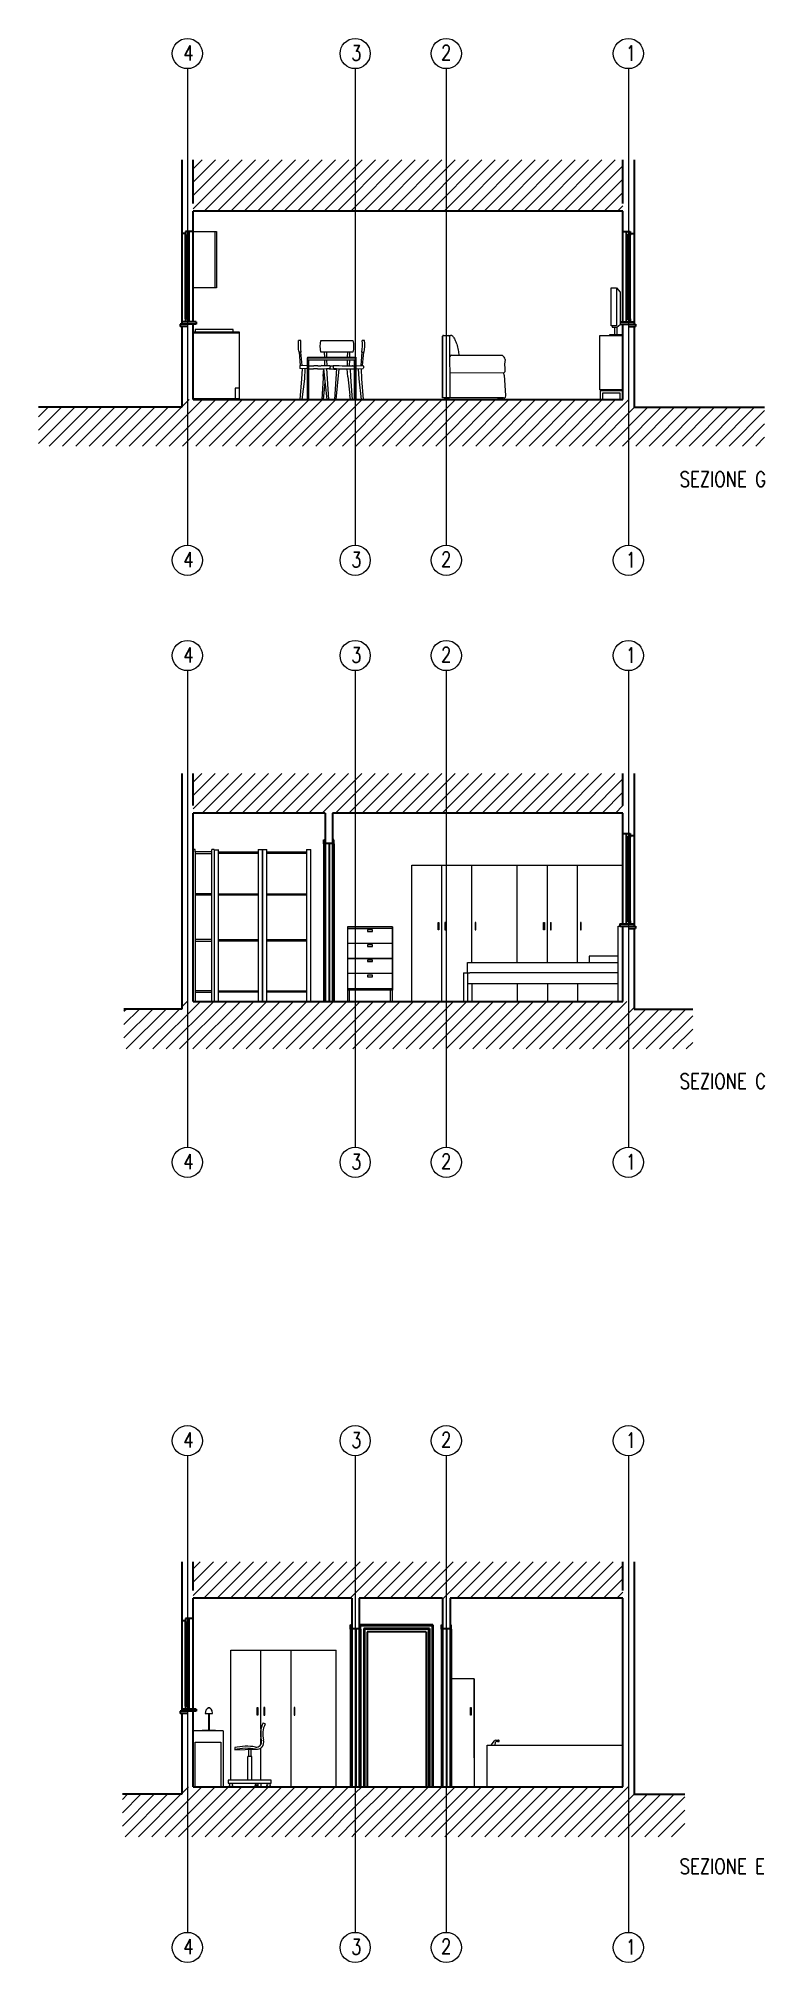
# Model space of a CAD drawing. Header units: metres. Extents: x 60.2 to 105.7, y 8.7 to 63.7.
# Drawn here: x 60.3 to 69.94, y 8.7 to 34.21 of the extents above; entities that cross this region are included whole.
import ezdxf

# ---------------------------------------------------------------- set-up
doc = ezdxf.new("R2010")
doc.units = ezdxf.units.M
doc.header["$LTSCALE"] = 5
doc.header["$MEASUREMENT"] = 0
for name, color, linetype, lineweight in [('A-ANNO-DIMS', 3, 'Continuous', 9), ('A-ANNO-TEXT', 3, 'Continuous', 18), ('A-ELEV-MBE1', 7, 'Continuous', 35), ('A-FURN', 8, 'Continuous', 18), ('A-SECT-MCUT', 2, 'Continuous', 35)]:
    doc.layers.add(name, color=color, linetype=linetype, lineweight=lineweight)
doc.layers.add('A-ANNO-SCRN', color=30, linetype='Continuous')
doc.styles.add('E-ROMANS', font='romans.shx', dxfattribs={"width": 0.8})
pattern_1 = [(45, (0, 0), (-0.08838834764831845, 0.08838834764831845), [])]

msp = doc.modelspace()

# ---------------------------------------------------------------- texts
at = {"layer": 'A-ANNO-TEXT', "char_height": 0.2, "attachment_point": 1, "style": 'E-ROMANS'}
for s, width, insert in [('4', 0.3402067023120594, (62.22597929519296, 34.11819987439495)), ('3', 0.3402067023120594, (64.45240075566718, 34.11672971430981)), ('2', 0.3402067023120594, (65.64355776015448, 34.12250789644313)), ('1', 0.3402067023120594, (68.09401761266899, 34.11420455510856)), ('SEZIONE G', 3.800716749183721, (68.80948968006304, 28.46564591807269)), ('4', 0.3402067023120594, (62.22597929519296, 27.39975139835542)), ('3', 0.3402067023120594, (64.45240075566718, 27.39828123827027)), ('2', 0.3402067023120594, (65.64355776015448, 27.4040594204036)), ('1', 0.3402067023120594, (68.09401761266899, 27.39575607906903)), ('4', 0.3402067023120594, (62.22597929519282, 26.13614375574367)), ('3', 0.3402067023120594, (64.45240075566704, 26.13467359565852)), ('2', 0.3402067023120594, (65.64355776015435, 26.14045177779185)), ('1', 0.3402067023120594, (68.09401761266886, 26.13214843645728)), ('SEZIONE C', 3.800716749183721, (68.80948968006291, 20.4835897994214)), ('4', 0.3402067023120594, (62.22597929519282, 19.41769527970413)), ('3', 0.3402067023120594, (64.45240075566704, 19.41622511961899)), ('2', 0.3402067023120594, (65.64355776015435, 19.42200330175231)), ('1', 0.3402067023120594, (68.09401761266886, 19.41369996041774)), ('4', 0.3402067023120594, (62.22597929519296, 15.72530357757854)), ('3', 0.3402067023120594, (64.45240075566718, 15.72383341749339)), ('2', 0.3402067023120594, (65.64355776015447, 15.72961159962671)), ('1', 0.3402067023120594, (68.09401761266896, 15.72130825829215)), ('SEZIONE E', 3.800716749183721, (68.80948968006301, 10.07274962125627)), ('4', 0.3402067023120594, (62.22597929519296, 9.006855101539003)), ('3', 0.3402067023120594, (64.45240075566718, 9.005384941453855)), ('2', 0.3402067023120594, (65.64355776015447, 9.011163123587181)), ('1', 0.3402067023120594, (68.09401761266896, 9.002859782252614))]:
    msp.add_mtext_dynamic_manual_height_columns(s, width=width, gutter_width=9, heights=[0], dxfattribs=dict(at, insert=insert))

# ---------------------------------------------------------------- hatches: boundary and pattern name
at = {"layer": 'A-ANNO-SCRN'}
h = msp.add_hatch(dxfattribs=at)
h.set_pattern_fill('ANSI31', color=0)
h.set_pattern_definition(pattern_1)
h.paths.add_polyline_path([(64.50476198201068, 32.59931408277433), (62.35477363345929, 32.59931408277436), (62.35477363345929, 31.9216138937955), (64.50476198201068, 31.9216138937955)])
h.paths.add_polyline_path([(65.71349611085923, 32.59931408277432), (64.50476198201068, 32.59931408277433), (64.50476198201068, 31.9216138937955), (65.71349611085923, 31.9216138937955)])
h.paths.add_polyline_path([(68.05477363345952, 32.59931408277429), (65.71349611085923, 32.59931408277432), (65.71349611085923, 31.9216138937955), (68.0547736334595, 31.9216138937955)])
h = msp.add_hatch(dxfattribs=at)
h.set_pattern_fill('ANSI31', color=0)
h.set_pattern_definition(pattern_1)
h.paths.add_polyline_path([(69.93511231037155, 29.3216138937955), (68.20477363345942, 29.3216138937955), (68.20477363345942, 29.4216138937955), (68.12932527383352, 29.4216138937955), (68.12932527383352, 28.8053786581863), (69.93511231037155, 28.8053786581863)])
h.paths.add_polyline_path([(68.12932527383352, 29.4216138937955), (68.0547736334595, 29.4216138937955), (65.71349611085923, 29.4216138937955), (65.71349611085923, 28.8053786581863), (68.12932527383352, 28.8053786581863)])
h.paths.add_polyline_path([(65.71349611085923, 29.4216138937955), (65.69578168117387, 29.4216138937955), (64.50476198201068, 29.4216138937955), (64.50476198201068, 28.8053786581863), (65.71349611085923, 28.8053786581863)])
h.paths.add_polyline_path([(64.50476198201068, 29.4216138937955), (64.49507330659476, 29.4216138937955), (62.35477363345912, 29.4216138937955), (62.27998822379494, 29.4216138937955), (62.27998822379494, 28.8053786581863), (64.50476198201068, 28.8053786581863)])
h.paths.add_polyline_path([(62.27998822379494, 29.4216138937955), (62.2047736334594, 29.4216138937955), (62.2047736334594, 29.3216138937955), (60.30438412353681, 29.3216138937955), (60.30438412353681, 28.8053786581863), (62.27998822379494, 28.8053786581863)])
h = msp.add_hatch(dxfattribs=at)
h.set_pattern_fill('ANSI31', color=0)
h.set_pattern_definition(pattern_1)
h.paths.add_polyline_path([(64.50476198201054, 24.46448802822258), (62.35477363345898, 24.46448802822258), (62.35477363345898, 24.0395577751442), (62.35477363345915, 23.93955777514421), (64.10644786915924, 23.93955777514421), (64.20644786915926, 23.93955777514421), (64.50476198201054, 23.93955777514421)])
h.paths.add_polyline_path([(65.7134961108591, 24.46448802822258), (64.50476198201054, 24.46448802822258), (64.50476198201054, 23.93955777514421), (65.7134961108591, 23.93955777514421)])
h.paths.add_polyline_path([(68.05477363345938, 24.46448802822258), (65.7134961108591, 24.46448802822258), (65.7134961108591, 23.93955777514421), (65.94935593307201, 23.93955777514421), (68.05477363345938, 23.93955777514421), (68.05477363345938, 24.0395577751442)])
h = msp.add_hatch(dxfattribs=at)
h.set_pattern_fill('ANSI31', color=0)
h.set_pattern_definition(pattern_1)
h.paths.add_polyline_path([(62.2799882237948, 21.43955777514421), (62.20477363345926, 21.43955777514421), (62.20477363345926, 21.33955777514421), (61.43873285932341, 21.33955777514421), (61.43873285932341, 20.81106943929595), (62.2799882237948, 20.81106943929595)])
h.paths.add_polyline_path([(64.50476198201054, 21.43955777514421), (62.35477363345898, 21.43955777514421), (62.2799882237948, 21.43955777514421), (62.2799882237948, 20.81106943929595), (64.50476198201054, 20.81106943929595)])
h.paths.add_polyline_path([(65.7134961108591, 21.43955777514421), (64.50476198201054, 21.43955777514421), (64.50476198201054, 20.81106943929595), (65.7134961108591, 20.81106943929595)])
h.paths.add_polyline_path([(68.12932527383339, 21.43955777514421), (68.05477363345938, 21.43955777514421), (65.7134961108591, 21.43955777514421), (65.7134961108591, 20.81106943929595), (68.12932527383339, 20.81106943929595)])
h.paths.add_polyline_path([(68.98211871604667, 21.33955777514421), (68.2047736334593, 21.33955777514421), (68.2047736334593, 21.43955777514421), (68.12932527383339, 21.43955777514421), (68.12932527383339, 20.81106943929595), (68.98211871604667, 20.81106943929595)])
h = msp.add_hatch(dxfattribs=at)
h.set_pattern_fill('ANSI31', color=0)
h.set_pattern_definition(pattern_1)
h.paths.add_polyline_path([(64.50476198201068, 14.01127105614506), (62.3547736334591, 14.01127105614506), (62.3547736334591, 13.62871759697907), (62.35477363345912, 13.52871759697908), (64.45977363345925, 13.52871759697908), (64.50476198201068, 13.52871759697908)])
h.paths.add_polyline_path([(65.71349611085923, 14.01127105614506), (64.50476198201068, 14.01127105614506), (64.50476198201068, 13.52871759697908), (64.55977363345927, 13.52871759697908), (65.66335593307231, 13.52871759697908), (65.71349611085923, 13.52871759697908)])
h.paths.add_polyline_path([(68.05477363345955, 14.01127105614506), (65.71349611085923, 14.01127105614506), (65.71349611085923, 13.52871759697908), (65.76335593307233, 13.52871759697908), (68.05477363345955, 13.52871759697908), (68.05477363345953, 13.62871759697907)])
h = msp.add_hatch(dxfattribs=at)
h.set_pattern_fill('ANSI31', color=0)
h.set_pattern_definition(pattern_1)
h.paths.add_polyline_path([(65.71349611085923, 11.02871759697908), (64.50476198201068, 11.02871759697908), (64.50476198201068, 10.36549766858388), (65.71349611085923, 10.36549766858388)])
h.paths.add_polyline_path([(68.12932527383352, 11.02871759697908), (68.0547736334595, 11.02871759697908), (65.71349611085923, 11.02871759697908), (65.71349611085923, 10.36549766858388), (68.12932527383352, 10.36549766858388)])
h.paths.add_polyline_path([(68.8785464254193, 10.92871759697908), (68.20477363345942, 10.92871759697908), (68.20477363345942, 11.02871759697908), (68.12932527383352, 11.02871759697908), (68.12932527383352, 10.36549766858388), (68.87854642541929, 10.36549766858388)])
h.paths.add_polyline_path([(62.27998822379494, 11.02871759697908), (62.2047736334594, 11.02871759697908), (62.2047736334594, 10.92871759697908), (61.41842081801104, 10.92871759697908), (61.41842081801104, 10.36549766858388), (62.27998822379494, 10.36549766858388)])
h = msp.add_hatch(dxfattribs=at)
h.set_pattern_fill('ANSI31', color=0)
h.set_pattern_definition(pattern_1)
h.paths.add_polyline_path([(64.50476198201068, 11.02871759697908), (62.27998822379494, 11.02871759697908), (62.27998822379494, 10.36549766858388), (64.50476198201068, 10.36549766858388)])

# ---------------------------------------------------------------- linework, layer by layer
at = {"layer": 'A-ANNO-DIMS'}
for p, q in [((62.27998822379493, 33.80925094962537), (62.27998822379494, 27.49080247358585)), ((64.50476198201068, 33.80925094962518), (64.50476198201068, 27.49080247358567)), ((65.71349611085923, 33.80925094962518), (65.71349611085923, 27.49080247358565)), ((68.12932527383352, 33.80925094962518), (68.12932527383352, 27.49080247358565)), ((62.2799882237948, 25.82719483097409), (62.2799882237948, 19.50874635493457)), ((64.50476198201054, 25.82719483097389), (64.50476198201054, 19.50874635493438)), ((65.7134961108591, 25.82719483097389), (65.7134961108591, 19.50874635493437)), ((68.12932527383339, 25.82719483097389), (68.12932527383339, 19.50874635493437)), ((62.27998822379493, 15.41635465280896), (62.27998822379494, 9.097906176769435)), ((64.50476198201068, 15.41635465280876), (64.50476198201068, 9.09790617676925)), ((65.71349611085923, 15.41635465280876), (65.71349611085923, 9.097906176769236)), ((68.12932527383352, 15.41635465280876), (68.12932527383352, 9.097906176769236))]:
    msp.add_line(p, q, dxfattribs=at)
for centre in [(62.27998822379493, 34.00925094962538), (64.50476198201068, 34.00925094962518), (65.71349611085923, 34.00925094962518), (68.12932527383352, 34.00925094962518), (62.27998822379493, 27.29080247358584), (64.50476198201068, 27.29080247358565), (65.71349611085923, 27.29080247358565), (68.12932527383352, 27.29080247358565), (62.2799882237948, 26.02719483097409), (64.50476198201054, 26.0271948309739), (65.7134961108591, 26.0271948309739), (68.12932527383339, 26.0271948309739), (62.2799882237948, 19.30874635493456), (64.50476198201054, 19.30874635493436), (65.7134961108591, 19.30874635493436), (68.12932527383339, 19.30874635493436), (62.27998822379493, 15.61635465280896), (64.50476198201068, 15.61635465280877), (65.71349611085923, 15.61635465280877), (68.12932527383352, 15.61635465280877), (62.27998822379493, 8.897906176769425), (64.50476198201068, 8.897906176769233), (65.71349611085923, 8.897906176769233), (68.12932527383352, 8.897906176769233)]:
    msp.add_circle(centre, 0.2, dxfattribs=at)
at = {"layer": 'A-ELEV-MBE1'}
for p, q in [((64.09144786915924, 23.58455777514426), (64.10644786915924, 23.58455777514426)), ((64.09144786915924, 23.52955777514443), (64.09144786915924, 23.58455777514426)), ((64.10644786915924, 23.52955777514443), (64.09144786915924, 23.52955777514443)), ((64.09144786915924, 23.52955777514443), (64.09144786915924, 21.43955777514421)), ((64.10644786915924, 23.53955777514423), (64.10644786915924, 21.43955777514421)), ((64.16144786915925, 23.53955777514423), (64.16144786915925, 21.43955777514421)), ((64.22144786915926, 23.58455777514426), (64.20644786915926, 23.58455777514426)), ((64.20644786915926, 23.53955777514423), (64.20644786915926, 21.43955777514421)), ((64.20644786915926, 23.52955777514443), (64.22144786915926, 23.52955777514443)), ((64.22144786915926, 23.52955777514443), (64.22144786915926, 23.58455777514426)), ((64.22144786915926, 23.52955777514443), (64.22144786915926, 21.43955777514421)), ((64.44477363345925, 13.17371759697913), (64.45977363345925, 13.17371759697913)), ((64.44477363345925, 13.11871759697929), (64.44477363345925, 13.17371759697913)), ((64.45977363345925, 13.11871759697929), (64.44477363345925, 13.11871759697929)), ((64.44477363345925, 13.11871759697929), (64.44477363345925, 11.02871759697908)), ((64.45977363345925, 13.1287175969791), (64.45977363345925, 11.02871759697908)), ((64.51477363345926, 13.1287175969791), (64.51477363345926, 11.02871759697908)), ((64.57477363345927, 13.17371759697913), (64.55977363345927, 13.17371759697913)), ((64.55977363345927, 13.1287175969791), (64.55977363345927, 11.02871759697908)), ((64.55977363345927, 13.11871759697929), (64.57477363345927, 13.11871759697929)), ((64.57477363345927, 13.11871759697929), (64.57477363345927, 13.17371759697913)), ((65.53477363345931, 13.17371759697913), (64.57477363345927, 13.17371759697913)), ((65.52477363345932, 13.16371759697937), (64.5747736334593, 13.16371759697936)), ((64.57477363345927, 13.11871759697929), (64.57477363345927, 11.02871759697908)), ((64.61977363345932, 13.12871759697909), (64.6197736334593, 11.02871759697908)), ((65.4897736334593, 13.12871759697906), (64.61977363345929, 13.12871759697906)), ((64.62977363345928, 13.11871759697929), (64.62977363345928, 11.02871759697908)), ((65.4797736334593, 13.11871759697929), (64.62977363345928, 13.11871759697929)), ((64.6647736334593, 13.08371759697899), (64.66477363345932, 11.02871759697908)), ((65.44477363345928, 13.08371759697899), (64.6647736334593, 13.08371759697899)), ((65.44477363345928, 13.08371759697899), (65.44477363345928, 11.02871759697908)), ((65.4797736334593, 13.11871759697929), (65.4797736334593, 11.02871759697908)), ((65.4897736334593, 13.12871759697906), (65.4897736334593, 11.02871759697908)), ((65.52477363345932, 13.16371759697937), (65.52477363345932, 11.02871759697908)), ((65.53477363345931, 13.17371759697913), (65.53477363345932, 11.02871759697908)), ((65.64835593307231, 13.17371759697913), (65.66335593307231, 13.17371759697913)), ((65.64835593307231, 13.11871759697929), (65.64835593307231, 13.17371759697913)), ((65.66335593307231, 13.11871759697929), (65.64835593307231, 13.11871759697929)), ((65.64835593307231, 13.11871759697929), (65.64835593307231, 11.02871759697908)), ((65.66335593307231, 13.1287175969791), (65.66335593307231, 11.02871759697908)), ((65.71835593307232, 13.1287175969791), (65.71835593307232, 11.02871759697908)), ((65.77835593307233, 13.17371759697913), (65.76335593307233, 13.17371759697913)), ((65.76335593307233, 13.1287175969791), (65.76335593307233, 11.02871759697908)), ((65.76335593307233, 13.11871759697929), (65.77835593307233, 13.11871759697929)), ((65.77835593307233, 13.11871759697929), (65.77835593307233, 13.17371759697913)), ((65.77835593307233, 13.11871759697929), (65.77835593307233, 11.02871759697908))]:
    msp.add_line(p, q, dxfattribs=at)
at = {"layer": 'A-FURN'}
for p, q in [((62.35491710868949, 31.65161389379549), (62.66491710868949, 31.65161389379549)), ((62.64991710868949, 30.9016138937955), (62.64991710868949, 31.65161389379549)), ((62.66491710868949, 31.65161389379549), (62.66491710868949, 30.9016138937955)), ((62.66491710868949, 30.9016138937955), (62.35491710868949, 30.9016138937955)), ((67.97293986720551, 30.90213348974996), (68.01802585593062, 30.84753103921042)), ((68.01802585593062, 30.84753103921042), (68.01802585593062, 30.41699083857519)), ((67.94430260228522, 30.37936285576185), (67.94430260228522, 30.28370225156046)), ((67.97502020963397, 30.37936285576185), (67.97502020963397, 30.28370225156046)), ((62.35491710868949, 30.32161389379549), (62.96491710868949, 30.32161389379549)), ((62.96491710868949, 30.30161389379549), (62.35491710868949, 30.30161389379549)), ((62.88491710868949, 30.35161389379549), (62.38491710868949, 30.35161389379549)), ((62.38491710868949, 30.35161389379549), (62.38491710868949, 30.32161389379549)), ((62.88491710868949, 30.32161389379549), (62.88491710868949, 30.35161389379549)), ((62.96491710868949, 30.32161389379549), (62.96491710868949, 29.4316138937955)), ((65.66326408464279, 30.25642844344594), (65.66326408464279, 29.446428443446)), ((67.7517736334595, 29.549946479549), (67.7517736334595, 30.26908885493967)), ((67.7517736334595, 30.26908885493967), (68.0547736334595, 30.26908885493967)), ((68.0547736334595, 30.26908885493967), (68.0547736334595, 29.549946479549)), ((63.79106305050557, 30.04989231711905), (63.76101960646402, 30.04923650113238)), ((63.78111231145341, 29.87295503798942), (63.76669458548021, 30.04892768830364)), ((63.87287837970244, 29.87073164535295), (63.77326425818792, 29.87330026603606)), ((63.80048428388785, 29.87201638919954), (63.78587843994616, 30.04935569175822)), ((63.87287837970244, 29.98285745143343), (64.51187837970242, 29.98285745143343)), ((63.87287837970244, 29.98285745143343), (63.87287837970244, 29.97583143963926)), ((64.01061861839047, 29.86894534108314), (63.95814723022282, 29.86849580613883)), ((64.05903501465396, 29.8758817322469), (64.05728811146493, 29.87001645127446)), ((64.0590350146539, 29.8758817322469), (64.12187951836567, 29.87254271229359)), ((64.0590350146539, 29.8758817322469), (64.12187951836584, 29.87254271229358)), ((64.09444740218196, 30.05110522488475), (64.0964769724731, 29.98285745143343)), ((64.09768422730927, 29.94226144206272), (64.09972575163435, 29.87361169376753)), ((64.12309707308269, 30.05089549633367), (64.12510940763543, 29.98285745143343)), ((64.12631009987284, 29.94226144206272), (64.12836266182886, 29.87286328839291)), ((64.16923253254315, 29.87079593240496), (64.21380872699474, 29.86975455377689)), ((64.33250584958465, 29.86983001477424), (64.46672086791993, 29.87490759174553)), ((64.51187837970242, 29.94226144206272), (64.36364386964509, 29.94226144206272)), ((64.37269852553668, 29.86894534108314), (64.42516991370432, 29.86849580613883)), ((64.3997282661284, 29.94226144206272), (64.39772134831104, 29.87163457184092)), ((64.40291462598917, 30.04970714487102), (64.40093216252801, 29.98285745143343)), ((64.42839302183386, 29.94226144206272), (64.42636480220933, 29.87282287396544)), ((64.43153040451084, 30.04967355760949), (64.42957878394184, 29.98285745143343)), ((64.46672086791993, 29.87490759174553), (64.46855772283872, 29.86872729357188)), ((64.51187837970242, 29.98285745143343), (64.51187837970242, 29.94226144206272)), ((64.51187837970242, 29.87073164535295), (64.61149250121694, 29.87330026603606)), ((64.58427247551701, 29.87201638919954), (64.5988783194587, 30.04935569175822)), ((64.5936937088993, 30.04989231711905), (64.62373715294085, 30.04923650113238)), ((64.60364444795145, 29.87295503798942), (64.61806217392466, 30.04892768830364)), ((66.49570294547989, 29.95188537064251), (66.4864346506949, 29.88901305887913)), ((66.4864346506949, 29.88901305887913), (66.48870910053706, 29.83161664815276)), ((63.87287837970244, 29.82726255720466), (63.77270106908158, 29.83195870835953)), ((63.79485040446635, 29.69577438271907), (63.77294534313818, 29.4216138937955)), ((63.801367273265, 29.83052374659758), (63.79490213774791, 29.69577437892277)), ((63.83233243564969, 29.69482424755069), (63.79786255076071, 29.4216138937955)), ((63.83877082410216, 29.8290161404335), (63.83233243564969, 29.69482424755069)), ((64.00520408886108, 29.82732519504196), (63.95426462083195, 29.82732519504196)), ((64.0801737868123, 29.7089382878191), (64.0617958726596, 29.4216138937955)), ((64.08161236489595, 29.7314293372768), (64.0801737868123, 29.7089382878191)), ((64.08161236489595, 29.7314293372768), (64.08788786200496, 29.82954185369529)), ((64.08315128872052, 29.4216138937955), (64.107572610703, 29.65235528182235)), ((64.08315128872052, 29.4216138937955), (64.10643827069167, 29.6416376315272)), ((64.13208637655781, 29.4216138937955), (64.08874490043722, 29.8295753803507)), ((64.1271306520013, 29.83129925943748), (64.153478893523, 29.4216138937955)), ((64.25618649192585, 29.83129925943748), (64.22983825040414, 29.4216138937955)), ((64.25123076736934, 29.4216138937955), (64.29457224348992, 29.8295753803507)), ((64.29421375604197, 29.82620103583655), (64.39908879307576, 29.82696950164262)), ((64.37811305506607, 29.82732519504196), (64.4290525230952, 29.82732519504196)), ((64.4099339892607, 29.72442105244373), (64.39905117607886, 29.82732519504196)), ((64.4099339892607, 29.72442105244373), (64.43563022139448, 29.48144630943011)), ((64.43741297204035, 29.82721399211789), (64.44398752991542, 29.72442589323089)), ((64.44398752991542, 29.72442589323089), (64.45952905031821, 29.48144630943011)), ((64.51187837970242, 29.82726255720466), (64.61205569032329, 29.83195870835953)), ((64.54598593530271, 29.8290161404335), (64.55242432375518, 29.69482424755069)), ((64.55242432375518, 29.69482424755069), (64.58689420864415, 29.4216138937955)), ((64.58338948613986, 29.83052374659758), (64.58985462165695, 29.69577437892277)), ((64.58990635493852, 29.69577438271907), (64.61181141626669, 29.4216138937955)), ((66.47867636713495, 29.77433222291057), (65.76012893250272, 29.77143561660051)), ((66.4898475497218, 29.7900613492364), (66.47867636713495, 29.77433222291057)), ((66.48225438480422, 29.74658430603341), (66.47867636713495, 29.77433222291057)), ((66.48225438480422, 29.74658430603341), (66.50042473610138, 29.47428339070831)), ((66.48870910053706, 29.83161664815276), (66.4898475497218, 29.7900613492364)), ((62.96491710868949, 29.4316138937955), (62.35491710868949, 29.4316138937955)), ((62.36491710868949, 29.4316138937955), (62.36491710868949, 29.4216138937955)), ((62.37491710868949, 29.4316138937955), (62.37491710868949, 29.4216138937955)), ((62.90491710868949, 29.4316138937955), (62.90491710868949, 29.4216138937955)), ((62.96491710868949, 29.57161389379549), (62.91491710868949, 29.57161389379549)), ((62.91491710868949, 29.57161389379549), (62.91491710868949, 29.4216138937955)), ((63.8882438373323, 29.4216138937955), (64.0617958726596, 29.4216138937955)), ((64.44195790641182, 29.4216138937955), (64.43563022139448, 29.48144630943011)), ((64.45952905031821, 29.48144630943011), (64.46335606612739, 29.4216138937955)), ((66.47272762036478, 29.44656805688925), (65.75424342077731, 29.446428443446)), ((66.50042473610138, 29.47428339070831), (66.4959537707884, 29.44973213503732)), ((68.0547736334595, 29.549946479549), (67.7517736334595, 29.549946479549)), ((67.76088247981495, 29.42163966189899), (67.76088247981495, 29.54994645215704)), ((67.76088247981495, 29.54994645215704), (67.76088247981495, 29.54994645215704)), ((67.78803291711192, 29.42163966189899), (67.76088247981495, 29.42163966189899)), ((67.76096256398857, 29.53853490503523), (67.76088289194549, 29.53853490503523)), ((68.04647216162458, 29.53853490503523), (67.76096256398857, 29.53853490503523)), ((68.01945643014416, 29.50788209611564), (67.7880327281354, 29.50788209611564)), ((67.78803291711192, 29.50789454830266), (67.78803291711192, 29.42163966189899)), ((68.01945627896411, 29.42167075562117), (68.01945627896411, 29.50788209611564)), ((68.04647216162458, 29.42162725937316), (68.01945627896411, 29.42167075562117)), ((68.04647216162458, 29.5499464133333), (68.04647216162458, 29.54993404963179)), ((68.04647216162458, 29.54993404963179), (68.04647216162458, 29.53853490503523)), ((68.04647216162458, 29.53853490503523), (68.04647216162458, 29.42162725937316)), ((62.38457613756517, 23.45355777514423), (62.35477381504375, 23.45355777514423)), ((62.38457762234199, 23.42357264669579), (62.38457744075722, 21.43955795811245)), ((62.38457762234199, 23.42357264669579), (62.38457762234199, 23.45355795811247)), ((62.60503755372462, 23.42357264669579), (62.38457762234199, 23.42357264669579)), ((62.3845776205124, 23.40358248750715), (62.60503755189506, 23.40358248750715)), ((62.60503737213985, 21.43955795811245), (62.60503755372462, 23.42357264669579)), ((62.6350225020873, 23.45369991865145), (62.60503755372462, 23.45355795811247)), ((62.60503755372462, 23.42357264669579), (62.60503755372462, 23.45355795811247)), ((62.63501002074957, 23.45351321517936), (62.69198571363366, 23.45351321517936)), ((62.63502250197177, 23.45369991864503), (62.63502250197177, 21.43955795811245)), ((62.63502268355656, 23.45355795811247), (62.63502250197177, 21.43955795811245)), ((62.69199819485583, 21.43955795811245), (62.69199819485583, 23.45369991864503)), ((62.69199819485583, 23.42357405573921), (63.21804680908769, 23.42357405573921)), ((63.21804680908769, 23.40358248750715), (62.69199819485583, 23.40358248750715)), ((63.21804680908769, 23.45369991864503), (63.21804680908769, 21.43955795811244)), ((63.21804680908769, 23.45369991864503), (63.27502250197175, 23.45369991864503)), ((63.27502250197175, 23.45369991864503), (63.27502250197175, 21.43955795811245)), ((63.27502250197175, 23.45369991864503), (63.33199819485585, 23.45369991864503)), ((63.27502250197175, 21.43955795811244), (63.27502250197175, 23.45369991864503)), ((63.33199819485585, 21.43955795811245), (63.33199819485585, 23.45369991864503)), ((63.33199819485585, 23.42357405573921), (63.85804680908767, 23.42357405573921)), ((63.85804680908767, 23.40358248750715), (63.33199819485585, 23.40358248750715)), ((63.85804680908767, 23.45369991864503), (63.85804680908767, 21.43955795811244)), ((63.85804680908767, 23.45369991864503), (63.91502250197177, 23.45369991864503)), ((63.91502250197177, 21.43955795811244), (63.91502250197177, 23.45369991864503)), ((65.25477363345937, 21.43955777514421), (65.25477363345937, 23.24983761483951)), ((65.25477363345937, 23.24983761483951), (66.65477363345937, 23.24955777514422)), ((65.65477363345934, 21.43955777514421), (65.65477363345937, 23.24975766064086)), ((66.05477363345938, 21.95955782416479), (66.05477363345938, 23.24967770644221)), ((66.65477363345937, 23.24983761483951), (68.05477363345938, 23.24955777514421)), ((66.65477363345937, 21.95955782416479), (66.65477363345937, 23.24955777514422)), ((67.05477363345935, 21.95955782416479), (67.05477363345938, 23.24975766064085)), ((67.45477363345938, 21.95955782416479), (67.45477363345938, 23.2496777064422)), ((68.05477363345938, 22.46955777514423), (68.05477363345938, 23.24955777514421)), ((62.60503750296331, 22.86894910194903), (62.38457757158067, 22.86894910194903)), ((62.6050375011336, 22.848957533717), (62.38457756975097, 22.848957533717)), ((62.69199819485583, 22.86894910194903), (63.21804680908769, 22.86894910194903)), ((63.21804680908769, 22.848957533717), (62.69199819485583, 22.848957533717)), ((63.33199819485585, 22.86894910194903), (63.85804680908767, 22.86894910194903)), ((63.85804680908767, 22.848957533717), (63.33199819485585, 22.848957533717)), ((62.38457757157152, 22.66884835575949), (62.38457756974196, 22.64885819657086)), ((65.60477363345939, 22.38955777514421), (65.60477363345939, 22.48955777514421)), ((65.60477363345939, 22.48955777514421), (65.61477363345938, 22.48955777514421)), ((65.61477363345938, 22.48955777514421), (65.61477363345938, 22.38955777514421)), ((65.70477363345935, 22.48955777514421), (65.69477363345936, 22.48955777514421)), ((65.69477363345936, 22.48955777514421), (65.69477363345936, 22.38955777514421)), ((65.70477363345935, 22.38955777514421), (65.70477363345935, 22.48955777514421)), ((66.10477363345936, 22.48955777514421), (66.09477363345937, 22.48955777514421)), ((66.09477363345937, 22.48955777514421), (66.09477363345937, 22.38955777514421)), ((66.10477363345936, 22.38955777514421), (66.10477363345936, 22.48955777514421)), ((67.00477363345937, 22.38955777514421), (67.00477363345937, 22.48955777514421)), ((67.00477363345937, 22.48955777514421), (67.01477363345936, 22.48955777514421)), ((67.01477363345936, 22.48955777514421), (67.01477363345936, 22.38955777514421)), ((67.09477363345934, 22.48955777514421), (67.09477363345934, 22.38955777514421)), ((67.09477363345934, 22.48955777514421), (67.10477363345933, 22.48955777514421)), ((67.10477363345933, 22.38955777514421), (67.10477363345933, 22.48955777514421)), ((67.50477363345937, 22.48955777514421), (67.49477363345937, 22.48955777514421)), ((67.49477363345937, 22.48955777514421), (67.49477363345937, 22.38955777514421)), ((67.50477363345937, 22.38955777514421), (67.50477363345937, 22.48955777514421)), ((62.60503744744101, 22.26230643530288), (62.38457751605835, 22.26230643530288)), ((62.38457751422879, 22.24231627611447), (62.60503744561142, 22.24231627611447)), ((62.69199819485583, 22.26236442825822), (63.21804680908769, 22.26236442825822)), ((63.21804680908769, 22.24237286002617), (62.69199819485583, 22.24237286002617)), ((63.33199819485585, 22.26236442825822), (63.85804680908767, 22.26236442825822)), ((63.85804680908767, 22.24237286002617), (63.33199819485585, 22.24237286002617)), ((65.00166560063158, 22.42955777514421), (64.40166560063159, 22.42955777514421)), ((64.40166560063159, 22.42955777514421), (64.40166560063159, 21.43955777514421)), ((65.00166560063158, 22.40955777514421), (64.40166560063159, 22.40955777514421)), ((64.40166560063159, 22.40955777514421), (64.7016656006316, 22.40955777514421)), ((65.00166560063158, 22.20955777514421), (64.40166560063159, 22.20955777514421)), ((64.6666656006316, 22.3895577751442), (64.6666656006316, 22.3695577751442)), ((64.7366656006316, 22.3895577751442), (64.6666656006316, 22.3895577751442)), ((64.6666656006316, 22.3695577751442), (64.7366656006316, 22.3695577751442)), ((64.7366656006316, 22.3695577751442), (64.7366656006316, 22.3895577751442)), ((65.00166560063158, 21.43955777514421), (65.00166560063158, 22.42955777514421)), ((65.00166560063158, 22.42955777514421), (65.00166560063158, 22.40955777514421)), ((65.00166560063158, 22.40955777514421), (65.00166560063158, 22.20955777514421)), ((65.00166560063158, 22.20955777514421), (65.00166560063158, 22.0095577751442)), ((65.25477363345937, 21.43955777514421), (65.25477363345937, 22.43955777514421)), ((65.61477363345938, 22.38955777514421), (65.60477363345939, 22.38955777514421)), ((65.69477363345936, 22.38955777514421), (65.70477363345935, 22.38955777514421)), ((66.09477363345937, 22.38955777514421), (66.10477363345936, 22.38955777514421)), ((67.01477363345936, 22.38955777514421), (67.00477363345937, 22.38955777514421)), ((67.09477363345934, 22.38955777514421), (67.10477363345933, 22.38955777514421)), ((67.49477363345937, 22.38955777514421), (67.50477363345937, 22.38955777514421)), ((67.99369330342853, 21.43955777514421), (67.99369330342853, 22.43955777514421)), ((67.99369330342853, 22.43955777514421), (68.05477363345938, 22.43955777514421)), ((68.05477363345938, 21.43955777514421), (68.05477363345938, 22.43955777514421)), ((62.38457751605844, 22.06230643530288), (62.38457751422884, 22.04231627611447)), ((65.00166560063158, 22.0095577751442), (64.40166560063159, 22.0095577751442)), ((64.40166560063159, 22.0095577751442), (65.00166560063158, 22.0095577751442)), ((64.6666656006316, 22.1895577751442), (64.6666656006316, 22.1695577751442)), ((64.7366656006316, 22.1895577751442), (64.6666656006316, 22.1895577751442)), ((64.6666656006316, 22.1695577751442), (64.7366656006316, 22.1695577751442)), ((64.6666656006316, 21.9895577751442), (64.6666656006316, 21.9695577751442)), ((64.7366656006316, 21.9895577751442), (64.6666656006316, 21.9895577751442)), ((64.6666656006316, 21.9695577751442), (64.7366656006316, 21.9695577751442)), ((64.7366656006316, 22.1695577751442), (64.7366656006316, 22.1895577751442)), ((64.7366656006316, 21.9695577751442), (64.7366656006316, 21.9895577751442)), ((65.00166560063158, 22.0095577751442), (65.00166560063158, 21.8095577751442)), ((65.99369330342853, 21.81955780024337), (65.99369330342853, 21.95955780024337)), ((65.99369330342853, 21.95955780024337), (67.99369330342853, 21.95955782379873)), ((67.99477356552075, 22.03955786913018), (67.60976136913851, 22.03955786913018)), ((67.60976136913851, 22.03955786913018), (67.60976136913851, 21.95955782416479)), ((67.99477356552075, 22.03955786913018), (67.99477356552075, 22.03955786913018)), ((65.00166560063158, 21.8095577751442), (64.40166560063159, 21.8095577751442)), ((64.6666656006316, 21.7895577751442), (64.6666656006316, 21.76955777514419)), ((64.7366656006316, 21.7895577751442), (64.6666656006316, 21.7895577751442)), ((64.6666656006316, 21.76955777514419), (64.7366656006316, 21.76955777514419)), ((64.7366656006316, 21.76955777514419), (64.7366656006316, 21.7895577751442)), ((65.00166560063158, 21.8095577751442), (65.00166560063158, 21.6095577751442)), ((65.94369330346214, 21.81955779965449), (65.94369330346214, 21.43955779965449)), ((65.94369330346214, 21.81955779965449), (66.02477363345938, 21.81955782416479)), ((65.99369330342853, 21.81955780024337), (65.99369330342853, 21.43955777573309)), ((67.99369330342853, 21.81955782379873), (66.02477363345938, 21.81955782416479)), ((62.60503738518775, 21.58212059745812), (62.38457745380511, 21.58212059745812)), ((62.38457745197552, 21.56213043826948), (62.60503738335819, 21.56213043826948)), ((62.69199819485583, 21.58213064625054), (63.21804680908769, 21.58213064625054)), ((63.21804680908769, 21.56213907801848), (62.69199819485583, 21.56213907801848)), ((63.33199819485585, 21.58213064625054), (63.85804680908767, 21.58213064625054)), ((63.85804680908767, 21.56213907801848), (63.33199819485585, 21.56213907801848)), ((65.00166560063158, 21.6095577751442), (64.40166560063159, 21.6095577751442)), ((65.00166560063158, 21.58955777514419), (64.40166560063159, 21.58955777514419)), ((64.40166560063159, 21.43955777514421), (64.43166560063159, 21.43955777514421)), ((64.43166560063159, 21.43955777514421), (64.43166560063159, 21.58955777514419)), ((64.97166560063158, 21.43955777514421), (64.97166560063158, 21.58955777514419)), ((65.00166560063158, 21.43955777514421), (64.97166560063158, 21.43955777514421)), ((65.00166560063158, 21.6095577751442), (65.00166560063158, 21.58955777514419)), ((65.99369330342853, 21.67955780000782), (67.99369330342853, 21.67955780000782)), ((66.05477363345938, 21.67955780000782), (66.05477363345938, 21.43955777514422)), ((66.65477363345937, 21.67955780000782), (66.65477363345937, 21.43955777514421)), ((67.05477363345935, 21.67955780000782), (67.05477363345935, 21.43955777514421)), ((67.45477363345938, 21.67955780000782), (67.45477363345938, 21.43955777514421)), ((62.85477363345926, 11.11623968525163), (62.85477363345926, 12.83899743667438)), ((62.85477363345926, 12.83899743667438), (64.25477363345927, 12.83871759697908)), ((63.25477363345924, 11.7916493349335), (63.25477363345927, 12.83891748247572)), ((63.65477363345927, 11.02871759697908), (63.65477363345927, 12.83883752827707)), ((64.25477363345927, 11.02871759697908), (64.25477363345927, 12.83871759697908)), ((65.76335593307233, 12.45810874081567), (65.76335593307233, 11.02871759697908)), ((66.08335593307253, 12.45810874081567), (65.76335593307233, 12.45810874081567)), ((66.08335593307253, 12.45810874081567), (66.08335593307253, 11.02871759697908)), ((66.0833559330725, 11.41084059327345), (66.08335593307253, 12.45810874081567)), ((62.51627099041299, 12.00028240119747), (62.61127099041299, 12.00028240119747)), ((62.55929968400939, 12.07871759697906), (62.57556983450606, 12.07871759697906)), ((62.55929968400939, 12.07871759697906), (62.55929968400939, 12.07457102293444)), ((62.55929968400939, 12.07457102293444), (62.57556983450606, 12.07457102293444)), ((62.56429968400938, 12.07871759697906), (62.56929968400938, 12.07871759697906)), ((62.56429968400938, 11.77871759697908), (62.56429968400938, 12.00028240119747)), ((62.56929968400938, 12.00028240119747), (62.56929968400938, 11.77871759697908)), ((62.57556983450606, 12.07457102293444), (62.57556983450606, 12.07871759697906)), ((63.20477363345928, 11.97871759697907), (63.20477363345928, 12.07871759697908)), ((63.20477363345928, 12.07871759697908), (63.21477363345927, 12.07871759697908)), ((63.21477363345927, 12.07871759697908), (63.21477363345927, 11.97871759697907)), ((63.30477363345925, 12.07871759697908), (63.29477363345926, 12.07871759697908)), ((63.29477363345926, 12.07871759697908), (63.29477363345926, 11.97871759697907)), ((63.30477363345925, 11.97871759697907), (63.30477363345925, 12.07871759697908)), ((63.70477363345925, 12.07871759697908), (63.69477363345926, 12.07871759697908)), ((63.69477363345926, 12.07871759697908), (63.69477363345926, 11.97871759697907)), ((63.70477363345925, 11.97871759697907), (63.70477363345925, 12.07871759697908)), ((66.03335593307254, 11.97871759697907), (66.03335593307254, 12.07871759697908)), ((66.03335593307254, 12.07871759697908), (66.04335593307253, 12.07871759697908)), ((66.04335593307253, 12.07871759697908), (66.04335593307253, 11.97871759697907)), ((62.75477363345912, 11.76871759697907), (62.35477363345912, 11.76871759697907)), ((62.35477363345912, 11.02871759697908), (62.35477363345912, 11.76871759697907)), ((62.47429968400938, 11.77871759697908), (62.47429968400938, 11.77371759697907)), ((62.47429968400938, 11.77871759697908), (62.65429968400939, 11.77871759697908)), ((62.47429968400938, 11.77871759697908), (62.56429968400938, 11.77871759697908)), ((62.47429968400938, 11.76871759697907), (62.47429968400938, 11.77871759697908)), ((62.65429968400939, 11.76871759697907), (62.47429968400938, 11.76871759697907)), ((62.56429968400938, 11.77871759697908), (62.56429968400938, 11.77871759697908)), ((62.65429968400939, 11.77871759697908), (62.65429968400939, 11.76871759697907)), ((62.75477363345912, 11.76871759697907), (62.75477363345912, 11.02871759697908)), ((63.21477363345927, 11.97871759697907), (63.20477363345928, 11.97871759697907)), ((63.25477363345924, 11.7916493349335), (63.25477363345929, 11.58844764448886)), ((63.2867309425378, 11.87793451749431), (63.31298900476718, 11.86342541111179)), ((63.29477363345926, 11.97871759697907), (63.30477363345925, 11.97871759697907)), ((63.69477363345926, 11.97871759697907), (63.70477363345925, 11.97871759697907)), ((66.04335593307253, 11.97871759697907), (66.03335593307254, 11.97871759697907)), ((62.38477363345912, 11.02871759697908), (62.38477363345912, 11.61871759697908)), ((62.38477363345912, 11.61871759697908), (62.72477363345912, 11.61871759697908)), ((62.72477363345912, 11.61871759697908), (62.72477363345912, 11.02871759697908)), ((62.90688717763756, 11.54867881315042), (62.90688717763756, 11.51867881314939)), ((62.90688717763756, 11.51867881314939), (63.18464381227894, 11.52538816259144)), ((63.09250061227014, 11.52254197207873), (63.09250061227014, 11.42867881314933)), ((63.12250061227012, 11.52316635989911), (63.12250061227012, 11.42867881314933)), ((63.25477363345929, 11.58844764448886), (63.25477363345927, 11.66663072596116)), ((63.25477363345927, 11.11623968525163), (63.25477363345927, 11.54418536217803)), ((66.25477363345932, 11.02871759697908), (66.25477363345932, 11.57871759697908)), ((66.25477363345932, 11.57871759697908), (68.0547736334595, 11.57871759697908)), ((66.30797363345916, 11.57871759697908), (66.35254403584783, 11.63704136493697)), ((66.36117363345899, 11.57871759697908), (66.3654896815731, 11.61917162536048)), ((66.36944787990775, 11.64635211538424), (66.40743992200375, 11.64635211538424)), ((66.40843228513656, 11.62665740242904), (66.37516845644656, 11.62665740242904)), ((66.39201965845565, 11.62200968868688), (66.39201965845565, 11.62645020980768)), ((66.40789439748393, 11.62200968868688), (66.39201965845565, 11.62200968868688)), ((66.40789439748393, 11.62200968868688), (66.40789439748393, 11.62672430574836)), ((66.41450200100577, 11.6406009148994), (66.41131593555407, 11.64451067818345)), ((66.4131074305758, 11.62988454735278), (66.41530113289424, 11.63566949702392)), ((63.13250061227014, 11.42867881314933), (63.08250061227015, 11.42867881314933)), ((63.08250061227015, 11.11623968525163), (63.08250061227015, 11.42867881314933)), ((63.13250061227014, 11.11623968525163), (63.13250061227014, 11.42867881314933)), ((63.39250061227015, 11.11623968525163), (62.82242676009501, 11.11623968525163)), ((62.82242676009501, 11.11623968525163), (62.82242676009501, 11.07623968525164)), ((62.82242676009501, 11.07623968525164), (63.39250061227015, 11.07623968525166)), ((62.84360264952089, 11.07623968525169), (62.84360264952089, 11.0662396852517)), ((62.87287855789769, 11.07623968525169), (62.87287855789769, 11.0662396852517)), ((63.21532589256027, 11.05033388868668), (63.17999554370725, 11.05033388868668)), ((63.17999554370722, 11.05033388868668), (63.21532589256024, 11.05033388868668)), ((63.1829307564317, 11.07623968525166), (63.1829307564317, 11.06623968525167)), ((63.21220666480851, 11.07623968525166), (63.21220666480851, 11.0662396852517)), ((63.21220666480851, 11.07623968525166), (63.21220666480851, 11.06623968525167)), ((63.25477363345927, 11.07623968525166), (63.25477363345927, 11.02871759697908)), ((63.34212266664257, 11.07623968525166), (63.34212266664257, 11.06623968525167)), ((63.37139857501937, 11.07623968525166), (63.37139857501937, 11.06623968525167)), ((63.39250061227015, 11.07623968525166), (63.39250061227015, 11.11623968525163))]:
    msp.add_line(p, q, dxfattribs=at)
at = {"layer": 'A-FURN', "linetype": 'Continuous', "lineweight": 0}
for p, q in [((63.87287837970244, 29.98285745143343), (64.3594512046479, 29.98285745143343)), ((63.87287837970244, 29.97583143963926), (63.87287837970244, 29.94226144206272)), ((63.87287837970244, 29.94226144206272), (63.87287837970244, 29.97583143963926)), ((63.87287837970244, 29.97583143963926), (64.51187837970242, 29.97583143963926)), ((63.87287837970244, 29.94226144206272), (63.87287837970244, 29.4216138937955)), ((63.87287837970244, 29.4216138937955), (63.87287837970244, 29.94226144206272)), ((64.36364386964509, 29.94226144206272), (63.87287837970244, 29.94226144206272)), ((63.8882438373323, 29.94226144206272), (63.8882438373323, 29.4216138937955)), ((63.8882438373323, 29.4216138937955), (63.8882438373323, 29.94226144206272)), ((64.49507330659476, 29.94226144206272), (64.49507330659476, 29.4216138937955)), ((64.49507330659476, 29.4216138937955), (64.49507330659476, 29.94226144206272)), ((64.51187837970242, 29.94226144206272), (64.51187837970242, 29.4216138937955)), ((64.51187837970242, 29.4216138937955), (64.51187837970242, 29.94226144206272)), ((63.8882438373323, 29.4216138937955), (63.87287837970244, 29.4216138937955)), ((63.87287837970244, 29.4216138937955), (63.8882438373323, 29.4216138937955)), ((64.51187837970242, 29.4216138937955), (64.49507330659476, 29.4216138937955)), ((64.49507330659476, 29.4216138937955), (64.51187837970242, 29.4216138937955))]:
    msp.add_line(p, q, dxfattribs=at)
at = {"layer": 'A-FURN'}
for points in [[(67.90002670987847, 30.90213348974996), (67.97293986720551, 30.90213348974996), (67.97293986720551, 30.400621181595), (67.90002670987847, 30.400621181595)], [(65.69578168117387, 29.446428443446), (65.74566333835624, 29.446428443446), (65.74566333835624, 29.4216138937955), (65.69578168117387, 29.4216138937955)], [(66.4033337333728, 29.44656426533817), (66.45321539055517, 29.44656426533817), (66.45321539055517, 29.42174971568767), (66.4033337333728, 29.42174971568767)]]:
    msp.add_lwpolyline(points, close=True, dxfattribs=at)
for points in [[(67.9135849949365, 30.400621181595), (67.9135849949365, 30.37936285576185), (67.97502020963397, 30.37936285576185), (68.01802585593062, 30.41699083857519)], [(65.7581677850937, 30.25792818370047), (65.76143910046558, 29.446428443446), (65.66326408464279, 29.446428443446), (65.66326408464279, 30.26001655655028)], [(65.67473195306748, 30.27027790406174), (65.74916954269129, 30.27027790406174)], [(65.75693900613369, 30.26330261009963), (65.75973549851001, 30.26665493570528), (65.76246519575598, 30.26925231551428), (65.76514174772542, 30.27118412762826), (65.76777880427194, 30.27253975014861), (65.77039001524913, 30.27340856117718), (65.77298903051106, 30.27387993881536), (65.7755894999113, 30.27404326116454), (65.77820507330371, 30.27398790632657), (65.78085712830826, 30.27376026225016), (65.78359795360957, 30.27323475627423), (65.78648756565845, 30.27224282558501), (65.78958598090612, 30.27061590736849), (65.79295321580317, 30.26818543881137), (65.79664928680059, 30.26478285709965), (65.80073421034918, 30.26023959941932), (65.80526800290018, 30.25438710295708), (65.81028572141777, 30.24708639278748), (65.81572258492038, 30.2383168455404), (65.82148885294028, 30.22808742573403), (65.8274947850095, 30.21640709788704), (65.83365064066011, 30.2032848265174), (65.83986667942413, 30.18872957614377), (65.84605316083362, 30.17275031128435), (65.85212034442107, 30.15535599645779), (65.85796426046313, 30.13664150221581), (65.8634240222179, 30.11704532324603), (65.86832451368873, 30.09709186027004), (65.87249061887856, 30.07730551400897), (65.87574722179052, 30.05821068518418), (65.87791920642753, 30.0403317745168), (65.87883145679298, 30.02419318272842), (65.87830885688955, 30.01031931054041)], [(67.97502020963397, 30.28370225156046), (68.0547736334595, 30.28370225156046), (68.0547736334595, 30.26908885493967), (67.88142739729228, 30.26908885493967), (67.88142739729228, 30.28370225156046), (67.97502020963397, 30.28370225156046)], [(65.78309448475461, 30.01056954359052), (66.45335255181222, 30.00880803724687)], [(66.47272762036478, 29.44656805688925), (66.49154246901294, 29.44656805688925), (66.4959537707884, 29.44973213503732)], [(62.61127099041299, 12.00028240119747), (62.60668567138826, 12.03332909408866), (62.59439437279364, 12.05702196277983), (62.58093304975056, 12.07106206781631), (62.57556983450606, 12.07457102293444)]]:
    msp.add_lwpolyline(points, dxfattribs=at)
for points in [[(63.76101960646402, 30.04923650113238, -0.06643806836468596), (63.75474076787192, 30.20316004333855, -3.035343936227104)], [(63.79106305050557, 30.04989231711905, -0.06643806836468596), (63.78478421191285, 30.20381585932407, -3.035343936227104)], [(64.05112418183323, 30.20393862473016), (64.47612373060979, 30.20393862473016, -0.09295887141358118), (64.47612373060979, 30.0496537444251, -0.002126330798961879), (64.04930794468116, 30.0514688557345, -0.109257153730986), (64.05112418183323, 30.20393862473016, -0.2762669774932613)], [(64.5936937088993, 30.04989231711905, 0.06643806836468596), (64.59997254749202, 30.20381585932407, 3.035343936227104)], [(64.62373715294085, 30.04923650113238, 0.06643806836468596), (64.63001599153294, 30.20316004333855, 3.035343936227104)], [(63.77326425818792, 29.87330026603606, 0.1627865858964289), (63.77272053544182, 29.83189775364078, 0.8922771218280137)], [(64.16790192887645, 29.87507391909906, -0.1627865858964156), (64.16844565162312, 29.83367140670376, -0.8922771218280137)], [(64.2154152150507, 29.87507391909906, 0.1627865858964156), (64.21487149230403, 29.83367140670376, 0.8922771218280137)], [(64.61149250121694, 29.87330026603606, -0.1627865858964289), (64.61203622396305, 29.83189775364078, -0.8922771218280137)]]:
    msp.add_lwpolyline(points, format="xyb", dxfattribs=at)
for centre in [(62.85824060370929, 11.05033388868671), (63.35676062083097, 11.05033388868668)]:
    msp.add_circle(centre, 0.02161629170761504, dxfattribs=at)
for centre, radius, start, end in [((63.77107496992095, 30.14752441259682), 0.05798387331498433, 76.31648576662772, 106.3618415141531), ((64.61368178948392, 30.14752441259682), 0.05798387331498433, 73.63815848584687, 103.6835142333723), ((65.67519420645358, 30.25822249999811), 0.01206426314915759, 92.19587823768485, 188.552080422396), ((65.74491673492408, 30.25772622108349), 0.01325258916184134, 0.8731919009378399, 71.28240126889948), ((63.95484738110638, 33.31621886286628), 3.447724635885861, 268.8930846408259, 270.0548383285304), ((63.95484738111138, 33.31621886343649), 3.447724636456064, 270.9268709735676, 273.5429111085394), ((64.42846976281577, 33.31621886343648), 3.447724636456064, 266.4570888914606, 269.0731290264323), ((64.42846976282077, 33.31621886286627), 3.447724635885861, 269.9451616714679, 271.1069153591725), ((65.79748350406585, 29.96371438011585), 0.04901479593942927, 107.0714971032031, 141.3010949906238), ((66.41189285191531, 29.93374641811607), 0.0857505299227941, 12.21212694681567, 61.08627690996725), ((63.92851404749111, 31.44896975982497), 1.621849002378969, 268.5772101912034, 270.9097401582164), ((63.95548442869499, 33.22512803181728), 3.398166588353979, 270.8383427541056, 273.5930960372716), ((64.32264344627761, 32.96674899236105), 3.141539476183006, 266.4319080197382, 268.7815483420622), ((64.42783271523216, 33.22512803181727), 3.398166588353979, 266.4069039627284, 269.1616572458943), ((64.45480309643604, 31.44896975982497), 1.621849002378969, 269.0902598417837, 271.4227898087974), ((62.59179991811179, 12.00614094047715), 0.07575580111002589, 115.4049478157757, 184.4353707504098), ((63.5560138878317, 11.72914003044738), 0.3076574458740023, 151.0767969991742, 197.3166331957956), ((63.5560138878317, 11.72914003044738), 0.277657445872978, 151.0767969991742, 197.3166331957956), ((63.06402541996498, 10.79610098465565), 0.7688080483083163, 80.97356609452618, 101.7939117395786), ((63.06025696563704, 10.92210913432299), 0.6159688900959474, 78.34975357114386, 104.4177242629601), ((63.19621631164286, 11.62243378612411), 0.09773318672976056, 263.1997034892404, 14.25217476589016), ((63.19580747968676, 11.62262014732073), 0.06815252923053701, 260.5722275946092, 12.66720626114568), ((66.36944787990775, 11.62635211538424), 0.02, 90, 147.6925346876094), ((66.37516845644656, 11.61665740242903), 0.01, 90, 165.4383078666912), ((66.40743992200375, 11.64135211538424), 0.005, 39.17658541521317, 90), ((66.40843228513656, 11.63165740242903), 0.005, 270, 339.2328448067923), ((66.41062598745499, 11.63744235210017), 0.005, 339.2328448067975, 39.17658541521057)]:
    msp.add_arc(centre, radius, start, end, dxfattribs=at)
for centre, ratio, start_param in [((63.18923342889799, 11.05032958425011), 0.4307082474454466, -2.397973841532119), ((63.20604893379375, 11.05033388868674), 0.4297521152627361, -1.570796326794897)]:
    msp.add_ellipse(centre, major_axis=(5.223438146079587e-18, -0.02161629170757351), ratio=ratio, start_param=start_param, end_param=1.570796326794897, dxfattribs=at)
at = {"layer": 'A-FURN', "extrusion": (0, 0, -1)}
for centre, ratio, start_param in [((63.18927250247377, 11.05033388868674), 0.4297521152627361, -1.570796326794897), ((63.20592498844179, 11.05033388868671), 0.4307082474454466, -2.397973841532119)]:
    msp.add_ellipse(centre, major_axis=(5.223438146079587e-18, -0.02161629170757351), ratio=ratio, start_param=start_param, end_param=1.570796326794897, dxfattribs=at)
at = {"layer": 'A-FURN'}
msp.add_point((62.60727363345898, 21.43955777514421), dxfattribs=at)
at = {"layer": 'A-SECT-MCUT', "color": 2}
for p, q in [((62.20477363345942, 32.59931408277436), (62.2047736334594, 30.4216138937955)), ((68.20477363345945, 32.59931408277429), (68.20477363345944, 30.4216138937955)), ((62.35477363345937, 31.62161389379548), (62.35477363345929, 31.9216138937955)), ((68.05477363345949, 30.45161389379551), (68.0547736334595, 31.9216138937955)), ((62.2047736334594, 30.39161389379547), (62.2047736334594, 29.3216138937955)), ((68.0547736334595, 29.4216138937955), (68.0547736334595, 30.4216138937955)), ((68.20477363345942, 30.39161389379548), (68.20477363345942, 29.3216138937955)), ((62.35477363345912, 29.4216138937955), (68.0547736334595, 29.4216138937955)), ((62.20477363345929, 24.46448802822258), (62.20477363345926, 21.33955777514421)), ((68.2047736334593, 24.46448802822257), (68.2047736334593, 22.43955777514421)), ((62.35477363345924, 23.6395577751442), (62.35477363345915, 23.93955777514421)), ((64.10644786915924, 23.93955777514421), (64.10644786915924, 23.53955777514423)), ((64.20644786915926, 23.93955777514421), (64.20644786915926, 23.53955777514423)), ((68.05477363345938, 23.93955777514421), (65.94935593307201, 23.93955777514421)), ((68.05477363345938, 22.46955777514422), (68.05477363345938, 23.93955777514421)), ((68.05477363345938, 21.43955777514421), (68.05477363345938, 22.43955777514421)), ((68.2047736334593, 22.40955777514419), (68.2047736334593, 21.33955777514421)), ((62.35477363345898, 21.43955777514421), (68.05477363345938, 21.43955777514421)), ((62.20477363345942, 14.01127105614506), (62.2047736334594, 12.02871759697908)), ((68.05477363345953, 13.62871759697907), (68.05477363345955, 14.01127105614506)), ((68.20477363345942, 14.01127105614506), (68.20477363345942, 10.92871759697908)), ((64.45977363345925, 13.52871759697908), (64.45977363345925, 13.1287175969791)), ((64.55977363345927, 13.52871759697908), (64.55977363345927, 13.1287175969791)), ((65.66335593307231, 13.52871759697908), (65.66335593307231, 13.1287175969791)), ((68.0547736334595, 13.52871759697908), (65.76335593307233, 13.52871759697908)), ((65.76335593307233, 13.52871759697908), (65.76335593307233, 13.1287175969791)), ((68.0547736334595, 11.02871759697908), (68.05477363345955, 13.52871759697908)), ((62.2047736334594, 11.99871759697906), (62.2047736334594, 10.92871759697908)), ((62.35477363345912, 11.02871759697908), (68.0547736334595, 11.02871759697908))]:
    msp.add_line(p, q, dxfattribs=at)
at = {"layer": 'A-SECT-MCUT'}
for p, q in [((62.3547736334593, 32.02161389379549), (62.35477363345929, 32.59931408277436)), ((68.0547736334595, 32.02161389379549), (68.05477363345952, 32.5993140827743)), ((62.35477363345912, 31.6516138937955), (62.25477363345912, 31.6516138937955)), ((62.25477363345912, 31.6516138937955), (62.25477363345912, 31.62161389379549)), ((62.30477363345912, 31.6516138937955), (62.25477363345912, 31.6516138937955)), ((62.30477363345912, 30.4916138937955), (62.30477363345912, 31.6516138937955)), ((62.30477363345911, 31.60161389379549), (62.30477363345912, 31.6516138937955)), ((62.35477363345912, 30.4516138937955), (62.35477363345912, 31.6516138937955)), ((68.0547736334595, 31.6516138937955), (68.15477363345951, 31.6516138937955)), ((68.1047736334595, 30.4916138937955), (68.1047736334595, 31.6516138937955)), ((68.15477363345951, 31.6516138937955), (68.15477363345951, 31.6216138937955)), ((62.25477363345912, 31.62161389379549), (62.20477363345941, 31.62161389379549)), ((62.25477363345912, 30.4916138937955), (62.25477363345912, 31.62161389379549)), ((62.25477363345912, 31.62161389379549), (62.25477363345912, 31.60161389379549)), ((62.25477363345912, 31.60161389379549), (62.30477363345911, 31.60161389379549)), ((62.28077363345912, 30.4916138937955), (62.28077363345912, 31.60161389379549)), ((62.29277363345912, 30.4916138937955), (62.29277363345912, 31.60161389379549)), ((68.15477363345951, 31.6016138937955), (68.1047736334595, 31.6016138937955)), ((68.1167736334595, 30.4916138937955), (68.1167736334595, 31.6016138937955)), ((68.1287736334595, 30.4916138937955), (68.1287736334595, 31.6016138937955)), ((68.15477363345951, 31.6216138937955), (68.20477363345921, 31.6216138937955)), ((68.1547736334595, 30.4916138937955), (68.15477363345951, 31.6216138937955)), ((68.15477363345951, 31.6216138937955), (68.15477363345951, 31.6016138937955)), ((62.28077363345912, 30.4216138937955), (62.18477363345939, 30.42161389379548)), ((62.1847736334594, 30.42161389379549), (62.18477363345941, 30.39161389379547)), ((62.28077363345913, 30.39161389379547), (62.1847736334594, 30.39161389379547)), ((62.39477363345911, 30.45161389379552), (62.2047736334594, 30.4516138937955)), ((62.39477363345912, 30.4216138937955), (62.2047736334594, 30.4216138937955)), ((62.30477363345912, 30.4916138937955), (62.25477363345912, 30.4916138937955)), ((62.25477363345912, 30.4916138937955), (62.25477363345912, 30.4516138937955)), ((62.29277363345912, 30.4916138937955), (62.28077363345912, 30.4916138937955)), ((62.30477363345912, 30.4916138937955), (62.29277363345912, 30.4916138937955)), ((62.30477363345912, 30.4516138937955), (62.30477363345912, 30.4916138937955)), ((62.35477363345912, 29.4216138937955), (62.35477363345912, 30.4216138937955)), ((62.39477363345911, 30.45161389379552), (62.39477363345912, 30.4216138937955)), ((68.01802585593062, 30.45161389379552), (68.20477363345921, 30.4516138937955)), ((68.01802585593062, 30.4216138937955), (68.20477363345921, 30.4216138937955)), ((68.1047736334595, 30.4516138937955), (68.1047736334595, 30.4916138937955)), ((68.1047736334595, 30.4916138937955), (68.1547736334595, 30.4916138937955)), ((68.1047736334595, 30.4916138937955), (68.1167736334595, 30.4916138937955)), ((68.1167736334595, 30.4916138937955), (68.1287736334595, 30.4916138937955)), ((68.1287736334595, 30.4216138937955), (68.22477363345922, 30.42161389379549)), ((68.1287736334595, 30.39161389379548), (68.22477363345922, 30.39161389379548)), ((68.1547736334595, 30.4916138937955), (68.1547736334595, 30.4516138937955)), ((68.22477363345922, 30.42161389379549), (68.22477363345922, 30.39161389379548)), ((62.2047736334594, 29.3216138937955), (60.30438412353681, 29.3216138937955)), ((68.20477363345942, 29.3216138937955), (69.93511231037155, 29.3216138937955)), ((62.35477363345898, 24.0395577751442), (62.35477363345898, 24.46448802822258)), ((68.05477363345938, 24.0395577751442), (68.05477363345938, 24.46448802822257)), ((64.10644786915924, 23.53955777514423), (64.20644786915926, 23.53955777514423)), ((68.05477363345938, 23.66955777514421), (68.15477363345938, 23.66955777514421)), ((68.10477363345937, 22.50955777514421), (68.10477363345937, 23.66955777514421)), ((68.15477363345938, 23.61955777514421), (68.10477363345937, 23.61955777514421)), ((68.11677363345937, 22.50955777514421), (68.11677363345937, 23.61955777514421)), ((68.12877363345937, 22.50955777514421), (68.12877363345937, 23.61955777514421)), ((68.15477363345938, 23.66955777514421), (68.15477363345938, 23.63955777514421)), ((68.15477363345938, 23.63955777514421), (68.20477363345908, 23.63955777514421)), ((68.15477363345937, 22.50955777514421), (68.15477363345938, 23.63955777514421)), ((68.15477363345938, 23.63955777514421), (68.15477363345938, 23.61955777514421)), ((68.01477363345938, 22.46955777514423), (68.20477363345908, 22.46955777514421)), ((68.01477363345938, 22.46955777514423), (68.01477363345938, 22.43955777514421)), ((68.10477363345937, 22.46955777514421), (68.10477363345937, 22.50955777514421)), ((68.10477363345937, 22.50955777514421), (68.15477363345937, 22.50955777514421)), ((68.10477363345937, 22.50955777514421), (68.11677363345937, 22.50955777514421)), ((68.11677363345937, 22.50955777514421), (68.12877363345937, 22.50955777514421)), ((68.15477363345937, 22.50955777514421), (68.15477363345937, 22.46955777514421)), ((68.01477363345937, 22.43955777514421), (68.20477363345908, 22.43955777514421)), ((68.12877363345937, 22.43955777514421), (68.2247736334591, 22.4395577751442)), ((68.12877363345937, 22.40955777514419), (68.2247736334591, 22.40955777514419)), ((68.2247736334591, 22.4395577751442), (68.2247736334591, 22.40955777514419)), ((62.20477363345926, 21.33955777514421), (61.43873285932341, 21.33955777514421)), ((68.2047736334593, 21.33955777514421), (68.98211871604667, 21.33955777514421)), ((62.25477363345909, 13.22871759697908), (62.20477363345939, 13.22871759697908)), ((62.3547736334591, 13.25871759697908), (62.25477363345909, 13.25871759697908)), ((62.25477363345909, 13.25871759697908), (62.25477363345909, 13.22871759697908)), ((62.2547736334591, 12.09871759697908), (62.25477363345909, 13.22871759697908)), ((62.25477363345909, 13.22871759697908), (62.25477363345909, 13.20871759697908)), ((62.25477363345909, 13.20871759697908), (62.3047736334591, 13.20871759697908)), ((62.2807736334591, 12.09871759697908), (62.2807736334591, 13.20871759697908)), ((62.2927736334591, 12.09871759697908), (62.2927736334591, 13.20871759697908)), ((62.3047736334591, 12.09871759697908), (62.3047736334591, 13.25871759697908)), ((64.45977363345925, 13.1287175969791), (64.55977363345927, 13.1287175969791)), ((65.66335593307231, 13.1287175969791), (65.76335593307233, 13.1287175969791)), ((62.2807736334591, 12.02871759697908), (62.18477363345938, 12.02871759697907)), ((62.18477363345938, 12.02871759697907), (62.18477363345938, 11.99871759697906)), ((62.2807736334591, 11.99871759697906), (62.18477363345938, 11.99871759697906)), ((62.39477363345909, 12.0587175969791), (62.20477363345939, 12.05871759697908)), ((62.3947736334591, 12.02871759697908), (62.20477363345939, 12.02871759697908)), ((62.3047736334591, 12.09871759697908), (62.2547736334591, 12.09871759697908)), ((62.2547736334591, 12.09871759697908), (62.2547736334591, 12.05871759697908)), ((62.2927736334591, 12.09871759697908), (62.2807736334591, 12.09871759697908)), ((62.3047736334591, 12.09871759697908), (62.2927736334591, 12.09871759697908)), ((62.3047736334591, 12.05871759697908), (62.3047736334591, 12.09871759697908)), ((62.39477363345911, 12.0587175969791), (62.39477363345912, 12.02871759697908)), ((62.2047736334594, 10.92871759697908), (61.41842081801104, 10.92871759697908)), ((68.20477363345942, 10.92871759697908), (68.8785464254193, 10.92871759697908))]:
    msp.add_line(p, q, dxfattribs=at)
at = {"layer": 'A-SECT-MCUT', "color": 2}
for points in [[(68.0547736334595, 31.9216138937955), (62.35477363345912, 31.9216138937955)], [(64.45977363345925, 31.9216138937955), (62.35477363345912, 31.9216138937955)], [(62.35477363345912, 30.4516138937955), (62.35477363345912, 31.62161389379548)], [(62.35477363345912, 29.4216138937955), (62.35477363345912, 30.4216138937955)], [(64.10644786915924, 23.93955777514421), (62.35477363345898, 23.93955777514421)], [(65.94935593307201, 23.93955777514421), (64.20644786915926, 23.93955777514421)], [(62.35477363345898, 21.43955777514421), (62.35477363345898, 23.6395577751442)], [(62.3547736334591, 13.62871759697907), (62.3547736334591, 14.01127105614506)], [(64.45977363345925, 13.52871759697908), (62.35477363345912, 13.52871759697908)], [(62.35477363345911, 12.0587175969791), (62.3547736334591, 13.52871759697908)], [(65.66335593307231, 13.52871759697908), (64.55977363345924, 13.52871759697908)], [(62.35477363345912, 11.02871759697908), (62.35477363345911, 12.02871759697908)]]:
    msp.add_lwpolyline(points, dxfattribs=at)

msp.set_redraw_order([(e.dxf.handle, doc.entitydb.next_handle()) for e in msp.query("TEXT MTEXT ATTDEF DIMENSION ARC_DIMENSION")])  # texts and dimensions are drawn at this point

doc.saveas('drawing.dxf')
